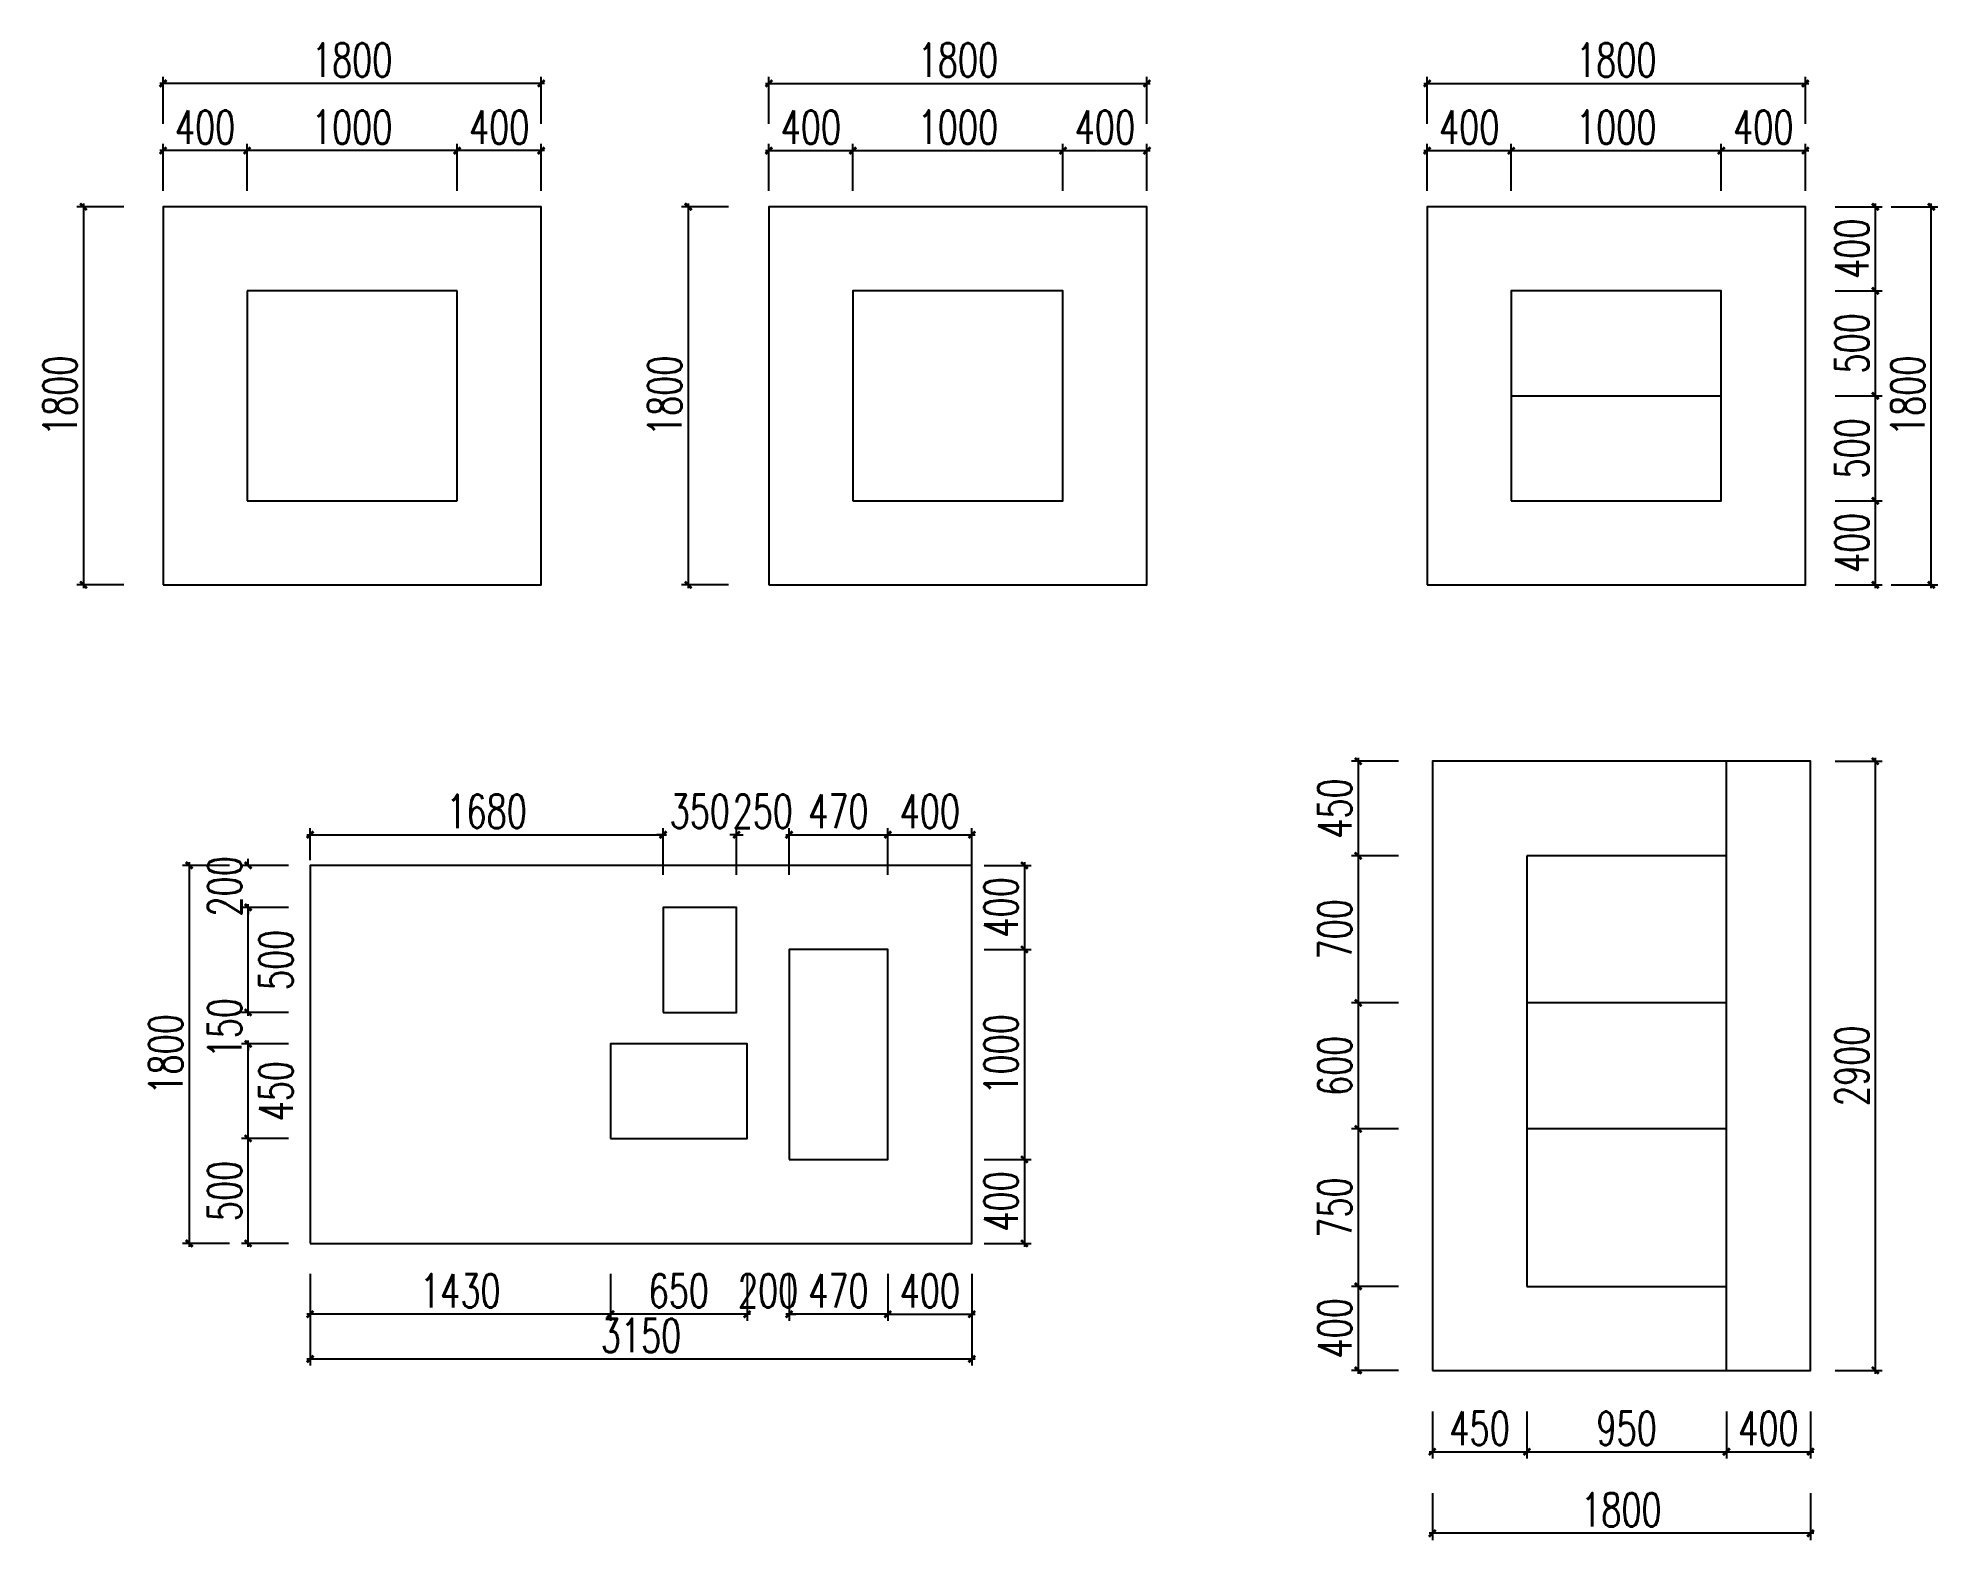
# Model space of a CAD drawing. Header units: millimetres. Extents: x 5625199 to 7433318, y -3316392 to -2552493.
# Drawn here: x 5910043 to 5919088, y -2700453 to -2693302 of the extents above; entities that cross this region are included whole.
import ezdxf

# ---------------------------------------------------------------- set-up
doc = ezdxf.new("R2010")
doc.units = ezdxf.units.MM
doc.header["$PDMODE"] = 35
doc.header["$PDSIZE"] = -10
doc.layers.add('155', color=155, linetype='Continuous')
doc.layers.add('PL-活动家具', color=15, linetype='Continuous')
doc.styles.add('标注-尺寸', font='simplex.shx', dxfattribs={"width": 0.7})
doc.dimstyles.new('MS55', dxfattribs={"dimscale": 0, "dimtxt": 5, "dimasz": 1, "dimexe": 1, "dimexo": 0.8, "dimgap": 1, "dimtad": 1, "dimdec": 0, "dimrnd": 5, "dimdsep": 46, "dimtxsty": '标注-尺寸', "dimblk": 'ARCHTICK', "dimcen": 0, "dimdle": 0.5, "dimclrd": 256, "dimclre": 256, "dimclrt": 50, "dimadec": 0, "dimazin": 0, "dimtfac": 1, "dimtdec": 0, "dimtix": 1, "dimtofl": 0, "dimtmove": 2, "dimatfit": 3, "dimldrblk": 'jt2', "dimfxl": 6, "dimfxlon": 1, "dimtvp": 1, "dimtolj": 1, "dimtzin": 0, "dimarcsym": 0})

msp = doc.modelspace()

# ---------------------------------------------------------------- blocks, each defined once
blk = doc.blocks.new('_ArchTick')
at = {"color": 0, "linetype": 'ByBlock', "const_width": 0.4}
blk.add_lwpolyline([(-0.5, -0.5), (0.5, 0.5)], dxfattribs=at)
blk = doc.blocks.new('*D878')
at = {"layer": '155', "lineweight": -2, "ltscale": 500, "transparency": 16777216}
for p, q in [((5911338.9, -2699399.9), (5911338.9, -2699623.3)), ((5914488.9, -2699399.9), (5914488.9, -2699623.3)), ((5911322.9, -2699591.4), (5914504.9, -2699591.4))]:
    blk.add_line(p, q, dxfattribs=at)
at = {"layer": 'Defpoints', "color": 0, "transparency": 16777216}
for p in [(5911338.9, -2699041.4), (5914488.9, -2699041.4), (5914488.9, -2699591.4)]:
    blk.add_point(p, dxfattribs=at)
at = {"layer": '155', "linetype": 'ByBlock', "lineweight": -2, "transparency": 16777216, "xscale": 31.92301062344491, "yscale": 31.92301062344491, "zscale": 31.92301062344491, "rotation": 180}
blk.add_blockref('_ArchTick', (5911338.9, -2699591.4), dxfattribs=at)
at = {"layer": '155', "linetype": 'ByBlock', "lineweight": -2, "transparency": 16777216, "xscale": 31.92301062344491, "yscale": 31.92301062344491, "zscale": 31.92301062344491}
blk.add_blockref('_ArchTick', (5914488.9, -2699591.4), dxfattribs=at)
at = {"layer": '155', "color": 50, "ltscale": 500, "transparency": 16777216, "insert": (5912913.9, -2699479.7), "char_height": 159.62, "attachment_point": 5, "style": '标注-尺寸'}
blk.add_mtext('\\A1;3150', dxfattribs=at)
blk = doc.blocks.new('jt2')
at = {"ltscale": 0.1}
blk.add_line((0, 0), (-1, 0), dxfattribs=at)
at = {"color": 6, "ltscale": 0.1}
blk.add_lwpolyline([(-1.22, 1.26), (-0.72, 1.5), (0.02, 0), (-0.72, -1.5), (-1.22, -1.26), (0, 0), (-1.22, 1.26)], dxfattribs=at)
blk = doc.blocks.new('*D879')
at = {"layer": '155', "lineweight": -2, "ltscale": 500, "transparency": 16777216}
for p, q in [((5914088.9, -2699186.8), (5914088.9, -2699410.3)), ((5914488.9, -2699186.8), (5914488.9, -2699410.3)), ((5914072.9, -2699378.4), (5914504.9, -2699378.4))]:
    blk.add_line(p, q, dxfattribs=at)
at = {"layer": 'Defpoints', "color": 0, "transparency": 16777216}
for p in [(5914088.9, -2698641.4), (5914488.9, -2698641.4), (5914488.9, -2699378.4)]:
    blk.add_point(p, dxfattribs=at)
at = {"layer": '155', "linetype": 'ByBlock', "lineweight": -2, "transparency": 16777216, "xscale": 31.92301062344491, "yscale": 31.92301062344491, "zscale": 31.92301062344491, "rotation": 180}
blk.add_blockref('_ArchTick', (5914088.9, -2699378.4), dxfattribs=at)
at = {"layer": '155', "linetype": 'ByBlock', "lineweight": -2, "transparency": 16777216, "xscale": 31.92301062344491, "yscale": 31.92301062344491, "zscale": 31.92301062344491}
blk.add_blockref('_ArchTick', (5914488.9, -2699378.4), dxfattribs=at)
at = {"layer": '155', "color": 50, "ltscale": 500, "transparency": 16777216, "insert": (5914288.9, -2699266.7), "char_height": 159.62, "attachment_point": 5, "style": '标注-尺寸'}
blk.add_mtext('\\A1;400', dxfattribs=at)
blk = doc.blocks.new('*D880')
at = {"layer": '155', "lineweight": -2, "ltscale": 500, "transparency": 16777216}
for p, q in [((5913618.9, -2699186.8), (5913618.9, -2699410.3)), ((5914088.9, -2699186.8), (5914088.9, -2699410.3)), ((5914104.9, -2699378.4), (5913602.9, -2699378.4))]:
    blk.add_line(p, q, dxfattribs=at)
at = {"layer": 'Defpoints', "color": 0, "transparency": 16777216}
for p in [(5913618.9, -2698641.4), (5914088.9, -2698641.4), (5913618.9, -2699378.4)]:
    blk.add_point(p, dxfattribs=at)
at = {"layer": '155', "linetype": 'ByBlock', "lineweight": -2, "transparency": 16777216, "xscale": 31.92301062344491, "yscale": 31.92301062344491, "zscale": 31.92301062344491, "rotation": 180}
blk.add_blockref('_ArchTick', (5913618.9, -2699378.4), dxfattribs=at)
at = {"layer": '155', "linetype": 'ByBlock', "lineweight": -2, "transparency": 16777216, "xscale": 31.92301062344491, "yscale": 31.92301062344491, "zscale": 31.92301062344491}
blk.add_blockref('_ArchTick', (5914088.9, -2699378.4), dxfattribs=at)
at = {"layer": '155', "color": 50, "ltscale": 500, "transparency": 16777216, "insert": (5913853.9, -2699266.7), "char_height": 159.62, "attachment_point": 5, "style": '标注-尺寸'}
blk.add_mtext('\\A1;470', dxfattribs=at)
blk = doc.blocks.new('*D881')
at = {"layer": '155', "lineweight": -2, "ltscale": 500, "transparency": 16777216}
for p, q in [((5913418.9, -2699186.8), (5913418.9, -2699410.3)), ((5913618.9, -2699186.8), (5913618.9, -2699410.3)), ((5913418.9, -2699378.4), (5913387, -2699378.4)), ((5913618.9, -2699378.4), (5913650.8, -2699378.4))]:
    blk.add_line(p, q, dxfattribs=at)
at = {"layer": 'Defpoints', "color": 0, "transparency": 16777216}
for p in [(5913418.9, -2698541.4), (5913618.9, -2698641.4), (5913418.9, -2699378.4)]:
    blk.add_point(p, dxfattribs=at)
at = {"layer": '155', "linetype": 'ByBlock', "lineweight": -2, "transparency": 16777216, "xscale": 31.92301062344491, "yscale": 31.92301062344491, "zscale": 31.92301062344491}
blk.add_blockref('_ArchTick', (5913418.9, -2699378.4), dxfattribs=at)
at = {"layer": '155', "linetype": 'ByBlock', "lineweight": -2, "transparency": 16777216, "xscale": 31.92301062344491, "yscale": 31.92301062344491, "zscale": 31.92301062344491, "rotation": 180}
blk.add_blockref('_ArchTick', (5913618.9, -2699378.4), dxfattribs=at)
at = {"layer": '155', "color": 50, "ltscale": 500, "transparency": 16777216, "insert": (5913518.9, -2699266.7), "char_height": 159.62, "attachment_point": 5, "style": '标注-尺寸'}
blk.add_mtext('\\A1;200', dxfattribs=at)
blk = doc.blocks.new('*D882')
at = {"layer": '155', "lineweight": -2, "ltscale": 500, "transparency": 16777216}
for p, q in [((5912768.9, -2699186.8), (5912768.9, -2699410.3)), ((5913418.9, -2699186.8), (5913418.9, -2699410.3)), ((5913434.9, -2699378.4), (5912752.9, -2699378.4))]:
    blk.add_line(p, q, dxfattribs=at)
at = {"layer": 'Defpoints', "color": 0, "transparency": 16777216}
for p in [(5912768.9, -2698541.4), (5913418.9, -2698541.4), (5912768.9, -2699378.4)]:
    blk.add_point(p, dxfattribs=at)
at = {"layer": '155', "linetype": 'ByBlock', "lineweight": -2, "transparency": 16777216, "xscale": 31.92301062344491, "yscale": 31.92301062344491, "zscale": 31.92301062344491, "rotation": 180}
blk.add_blockref('_ArchTick', (5912768.9, -2699378.4), dxfattribs=at)
at = {"layer": '155', "linetype": 'ByBlock', "lineweight": -2, "transparency": 16777216, "xscale": 31.92301062344491, "yscale": 31.92301062344491, "zscale": 31.92301062344491}
blk.add_blockref('_ArchTick', (5913418.9, -2699378.4), dxfattribs=at)
at = {"layer": '155', "color": 50, "ltscale": 500, "transparency": 16777216, "insert": (5913093.9, -2699266.7), "char_height": 159.62, "attachment_point": 5, "style": '标注-尺寸'}
blk.add_mtext('\\A1;650', dxfattribs=at)
blk = doc.blocks.new('*D883')
at = {"layer": '155', "lineweight": -2, "ltscale": 500, "transparency": 16777216}
for p, q in [((5911338.9, -2699186.8), (5911338.9, -2699410.3)), ((5912768.9, -2699186.8), (5912768.9, -2699410.3)), ((5912784.9, -2699378.4), (5911322.9, -2699378.4))]:
    blk.add_line(p, q, dxfattribs=at)
at = {"layer": 'Defpoints', "color": 0, "transparency": 16777216}
for p in [(5912768.9, -2698541.4), (5911338.9, -2698651.3), (5911338.9, -2699378.4)]:
    blk.add_point(p, dxfattribs=at)
at = {"layer": '155', "linetype": 'ByBlock', "lineweight": -2, "transparency": 16777216, "xscale": 31.92301062344491, "yscale": 31.92301062344491, "zscale": 31.92301062344491, "rotation": 180}
blk.add_blockref('_ArchTick', (5911338.9, -2699378.4), dxfattribs=at)
at = {"layer": '155', "linetype": 'ByBlock', "lineweight": -2, "transparency": 16777216, "xscale": 31.92301062344491, "yscale": 31.92301062344491, "zscale": 31.92301062344491}
blk.add_blockref('_ArchTick', (5912768.9, -2699378.4), dxfattribs=at)
at = {"layer": '155', "color": 50, "ltscale": 500, "transparency": 16777216, "insert": (5912053.9, -2699266.7), "char_height": 159.62, "attachment_point": 5, "style": '标注-尺寸'}
blk.add_mtext('\\A1;1430', dxfattribs=at)
blk = doc.blocks.new('*D884')
at = {"layer": '155', "lineweight": -2, "ltscale": 500, "transparency": 16777216}
for p, q in [((5911235.5, -2698541.4), (5911012, -2698541.4)), ((5911043.9, -2699057.4), (5911043.9, -2698525.4)), ((5911235.5, -2699041.4), (5911012, -2699041.4))]:
    blk.add_line(p, q, dxfattribs=at)
at = {"layer": 'Defpoints', "color": 0, "transparency": 16777216}
for p in [(5911043.9, -2698541.4), (5912838.4, -2698541.4), (5912838.4, -2699041.4)]:
    blk.add_point(p, dxfattribs=at)
at = {"layer": '155', "linetype": 'ByBlock', "lineweight": -2, "transparency": 16777216, "xscale": 31.92301062344491, "yscale": 31.92301062344491, "zscale": 31.92301062344491}
for p, rotation in [((5911043.9, -2698541.4), 90), ((5911043.9, -2699041.4), 270)]:
    blk.add_blockref('_ArchTick', p, dxfattribs=dict(at, rotation=rotation))
at = {"layer": '155', "color": 50, "ltscale": 500, "transparency": 16777216, "insert": (5910932.2, -2698791.4), "char_height": 159.62, "attachment_point": 5, "rotation": 90, "style": '标注-尺寸'}
blk.add_mtext('\\A1;500', dxfattribs=at)
blk = doc.blocks.new('*D885')
at = {"layer": '155', "lineweight": -2, "ltscale": 500, "transparency": 16777216}
for p, q in [((5911235.5, -2698091.4), (5911012, -2698091.4)), ((5911043.9, -2698557.4), (5911043.9, -2698075.4)), ((5911235.5, -2698541.4), (5911012, -2698541.4))]:
    blk.add_line(p, q, dxfattribs=at)
at = {"layer": 'Defpoints', "color": 0, "transparency": 16777216}
for p in [(5911043.9, -2698091.4), (5912768.9, -2698091.4), (5912838.4, -2698541.4)]:
    blk.add_point(p, dxfattribs=at)
at = {"layer": '155', "linetype": 'ByBlock', "lineweight": -2, "transparency": 16777216, "xscale": 31.92301062344491, "yscale": 31.92301062344491, "zscale": 31.92301062344491}
for p, rotation in [((5911043.9, -2698091.4), 90), ((5911043.9, -2698541.4), 270)]:
    blk.add_blockref('_ArchTick', p, dxfattribs=dict(at, rotation=rotation))
at = {"layer": '155', "color": 50, "ltscale": 500, "transparency": 16777216, "insert": (5911176.6, -2698316.4), "char_height": 159.62, "attachment_point": 5, "rotation": 90, "style": '标注-尺寸'}
blk.add_mtext('\\A1;450', dxfattribs=at)
blk = doc.blocks.new('*D886')
at = {"layer": '155', "lineweight": -2, "ltscale": 500, "transparency": 16777216}
for p, q in [((5911235.5, -2697941.4), (5911012, -2697941.4)), ((5911043.9, -2697941.4), (5911043.9, -2697909.5)), ((5911235.5, -2698091.4), (5911012, -2698091.4)), ((5911043.9, -2698091.4), (5911043.9, -2698123.3))]:
    blk.add_line(p, q, dxfattribs=at)
at = {"layer": 'Defpoints', "color": 0, "transparency": 16777216}
for p in [(5911043.9, -2697941.4), (5913018.9, -2697941.4), (5912768.9, -2698091.4)]:
    blk.add_point(p, dxfattribs=at)
at = {"layer": '155', "linetype": 'ByBlock', "lineweight": -2, "transparency": 16777216, "xscale": 31.92301062344491, "yscale": 31.92301062344491, "zscale": 31.92301062344491}
for p, rotation in [((5911043.9, -2697941.4), 270), ((5911043.9, -2698091.4), 90)]:
    blk.add_blockref('_ArchTick', p, dxfattribs=dict(at, rotation=rotation))
at = {"layer": '155', "color": 50, "ltscale": 500, "transparency": 16777216, "insert": (5910932.2, -2698016.4), "char_height": 159.62, "attachment_point": 5, "rotation": 90, "style": '标注-尺寸'}
blk.add_mtext('\\A1;150', dxfattribs=at)
blk = doc.blocks.new('*D887')
at = {"layer": '155', "lineweight": -2, "ltscale": 500, "transparency": 16777216}
for p, q in [((5911235.5, -2697441.4), (5911012, -2697441.4)), ((5911043.9, -2697957.4), (5911043.9, -2697425.4)), ((5911235.5, -2697941.4), (5911012, -2697941.4))]:
    blk.add_line(p, q, dxfattribs=at)
at = {"layer": 'Defpoints', "color": 0, "transparency": 16777216}
for p in [(5911043.9, -2697441.4), (5913018.9, -2697441.4), (5913018.9, -2697941.4)]:
    blk.add_point(p, dxfattribs=at)
at = {"layer": '155', "linetype": 'ByBlock', "lineweight": -2, "transparency": 16777216, "xscale": 31.92301062344491, "yscale": 31.92301062344491, "zscale": 31.92301062344491}
for p, rotation in [((5911043.9, -2697441.4), 90), ((5911043.9, -2697941.4), 270)]:
    blk.add_blockref('_ArchTick', p, dxfattribs=dict(at, rotation=rotation))
at = {"layer": '155', "color": 50, "ltscale": 500, "transparency": 16777216, "insert": (5911176.6, -2697691.4), "char_height": 159.62, "attachment_point": 5, "rotation": 90, "style": '标注-尺寸'}
blk.add_mtext('\\A1;500', dxfattribs=at)
blk = doc.blocks.new('*D888')
at = {"layer": '155', "lineweight": -2, "ltscale": 500, "transparency": 16777216}
for p, q in [((5911043.9, -2697241.4), (5911043.9, -2697209.5)), ((5911235.5, -2697241.4), (5911012, -2697241.4)), ((5911235.5, -2697441.4), (5911012, -2697441.4)), ((5911043.9, -2697441.4), (5911043.9, -2697473.3))]:
    blk.add_line(p, q, dxfattribs=at)
at = {"layer": 'Defpoints', "color": 0, "transparency": 16777216}
for p in [(5911043.9, -2697241.4), (5912795.6, -2697241.4), (5913018.9, -2697441.4)]:
    blk.add_point(p, dxfattribs=at)
at = {"layer": '155', "linetype": 'ByBlock', "lineweight": -2, "transparency": 16777216, "xscale": 31.92301062344491, "yscale": 31.92301062344491, "zscale": 31.92301062344491}
for p, rotation in [((5911043.9, -2697241.4), 270), ((5911043.9, -2697441.4), 90)]:
    blk.add_blockref('_ArchTick', p, dxfattribs=dict(at, rotation=rotation))
at = {"layer": '155', "color": 50, "ltscale": 500, "transparency": 16777216, "insert": (5910932.2, -2697341.4), "char_height": 159.62, "attachment_point": 5, "rotation": 90, "style": '标注-尺寸'}
blk.add_mtext('\\A1;200', dxfattribs=at)
blk = doc.blocks.new('*D889')
at = {"layer": '155', "lineweight": -2, "ltscale": 500, "transparency": 16777216}
for p, q in [((5910763.3, -2697225.4), (5910763.3, -2699057.4)), ((5910954.9, -2697241.4), (5910731.4, -2697241.4)), ((5910954.9, -2699041.4), (5910731.4, -2699041.4))]:
    blk.add_line(p, q, dxfattribs=at)
at = {"layer": 'Defpoints', "color": 0, "transparency": 16777216}
for p in [(5912795.6, -2697241.4), (5910763.3, -2699041.4), (5911438.9, -2699041.4)]:
    blk.add_point(p, dxfattribs=at)
at = {"layer": '155', "linetype": 'ByBlock', "lineweight": -2, "transparency": 16777216, "xscale": 31.92301062344491, "yscale": 31.92301062344491, "zscale": 31.92301062344491}
for p, rotation in [((5910763.3, -2697241.4), 90), ((5910763.3, -2699041.4), 270)]:
    blk.add_blockref('_ArchTick', p, dxfattribs=dict(at, rotation=rotation))
at = {"layer": '155', "color": 50, "ltscale": 500, "transparency": 16777216, "insert": (5910651.6, -2698141.4), "char_height": 159.62, "attachment_point": 5, "rotation": 90, "style": '标注-尺寸'}
blk.add_mtext('\\A1;1800', dxfattribs=at)
blk = doc.blocks.new('*D890')
at = {"layer": '155', "lineweight": -2, "ltscale": 500, "transparency": 16777216}
for p, q in [((5911322.9, -2697095.4), (5913034.9, -2697095.4)), ((5911338.9, -2697215.9), (5911338.9, -2697063.5)), ((5913018.9, -2697287), (5913018.9, -2697063.5))]:
    blk.add_line(p, q, dxfattribs=at)
at = {"layer": 'Defpoints', "color": 0, "transparency": 16777216}
for p in [(5913018.9, -2697095.4), (5911338.9, -2697241.4), (5913018.9, -2697441.4)]:
    blk.add_point(p, dxfattribs=at)
at = {"layer": '155', "linetype": 'ByBlock', "lineweight": -2, "transparency": 16777216, "xscale": 31.92301062344491, "yscale": 31.92301062344491, "zscale": 31.92301062344491, "rotation": 180}
blk.add_blockref('_ArchTick', (5911338.9, -2697095.4), dxfattribs=at)
at = {"layer": '155', "linetype": 'ByBlock', "lineweight": -2, "transparency": 16777216, "xscale": 31.92301062344491, "yscale": 31.92301062344491, "zscale": 31.92301062344491}
blk.add_blockref('_ArchTick', (5913018.9, -2697095.4), dxfattribs=at)
at = {"layer": '155', "color": 50, "ltscale": 500, "transparency": 16777216, "insert": (5912178.9, -2696983.7), "char_height": 159.62, "attachment_point": 5, "style": '标注-尺寸'}
blk.add_mtext('\\A1;1680', dxfattribs=at)
blk = doc.blocks.new('*D891')
at = {"layer": '155', "lineweight": -2, "ltscale": 500, "transparency": 16777216}
for p, q in [((5913018.9, -2697095.4), (5912987, -2697095.4)), ((5913018.9, -2697287), (5913018.9, -2697063.5)), ((5913368.9, -2697287), (5913368.9, -2697063.5)), ((5913368.9, -2697095.4), (5913400.8, -2697095.4))]:
    blk.add_line(p, q, dxfattribs=at)
at = {"layer": 'Defpoints', "color": 0, "transparency": 16777216}
for p in [(5913368.9, -2697095.4), (5913018.9, -2697441.4), (5913368.9, -2697441.4)]:
    blk.add_point(p, dxfattribs=at)
at = {"layer": '155', "linetype": 'ByBlock', "lineweight": -2, "transparency": 16777216, "xscale": 31.92301062344491, "yscale": 31.92301062344491, "zscale": 31.92301062344491}
blk.add_blockref('_ArchTick', (5913018.9, -2697095.4), dxfattribs=at)
at = {"layer": '155', "linetype": 'ByBlock', "lineweight": -2, "transparency": 16777216, "xscale": 31.92301062344491, "yscale": 31.92301062344491, "zscale": 31.92301062344491, "rotation": 180}
blk.add_blockref('_ArchTick', (5913368.9, -2697095.4), dxfattribs=at)
at = {"layer": '155', "color": 50, "ltscale": 500, "transparency": 16777216, "insert": (5913193.9, -2696983.7), "char_height": 159.62, "attachment_point": 5, "style": '标注-尺寸'}
blk.add_mtext('\\A1;350', dxfattribs=at)
blk = doc.blocks.new('*D892')
at = {"layer": '155', "lineweight": -2, "ltscale": 500, "transparency": 16777216}
for p, q in [((5913368.9, -2697095.4), (5913337, -2697095.4)), ((5913368.9, -2697287), (5913368.9, -2697063.5)), ((5913618.9, -2697287), (5913618.9, -2697063.5)), ((5913618.9, -2697095.4), (5913650.8, -2697095.4))]:
    blk.add_line(p, q, dxfattribs=at)
at = {"layer": 'Defpoints', "color": 0, "transparency": 16777216}
for p in [(5913618.9, -2697095.4), (5913368.9, -2697441.4), (5913618.9, -2697641.4)]:
    blk.add_point(p, dxfattribs=at)
at = {"layer": '155', "linetype": 'ByBlock', "lineweight": -2, "transparency": 16777216, "xscale": 31.92301062344491, "yscale": 31.92301062344491, "zscale": 31.92301062344491}
blk.add_blockref('_ArchTick', (5913368.9, -2697095.4), dxfattribs=at)
at = {"layer": '155', "linetype": 'ByBlock', "lineweight": -2, "transparency": 16777216, "xscale": 31.92301062344491, "yscale": 31.92301062344491, "zscale": 31.92301062344491, "rotation": 180}
blk.add_blockref('_ArchTick', (5913618.9, -2697095.4), dxfattribs=at)
at = {"layer": '155', "color": 50, "ltscale": 500, "transparency": 16777216, "insert": (5913493.9, -2696983.7), "char_height": 159.62, "attachment_point": 5, "style": '标注-尺寸'}
blk.add_mtext('\\A1;250', dxfattribs=at)
blk = doc.blocks.new('*D893')
at = {"layer": '155', "lineweight": -2, "ltscale": 500, "transparency": 16777216}
for p, q in [((5913602.9, -2697095.4), (5914104.9, -2697095.4)), ((5913618.9, -2697287), (5913618.9, -2697063.5)), ((5914088.9, -2697287), (5914088.9, -2697063.5))]:
    blk.add_line(p, q, dxfattribs=at)
at = {"layer": 'Defpoints', "color": 0, "transparency": 16777216}
for p in [(5914088.9, -2697095.4), (5913618.9, -2697641.4), (5914088.9, -2697641.4)]:
    blk.add_point(p, dxfattribs=at)
at = {"layer": '155', "linetype": 'ByBlock', "lineweight": -2, "transparency": 16777216, "xscale": 31.92301062344491, "yscale": 31.92301062344491, "zscale": 31.92301062344491, "rotation": 180}
blk.add_blockref('_ArchTick', (5913618.9, -2697095.4), dxfattribs=at)
at = {"layer": '155', "linetype": 'ByBlock', "lineweight": -2, "transparency": 16777216, "xscale": 31.92301062344491, "yscale": 31.92301062344491, "zscale": 31.92301062344491}
blk.add_blockref('_ArchTick', (5914088.9, -2697095.4), dxfattribs=at)
at = {"layer": '155', "color": 50, "ltscale": 500, "transparency": 16777216, "insert": (5913853.9, -2696983.7), "char_height": 159.62, "attachment_point": 5, "style": '标注-尺寸'}
blk.add_mtext('\\A1;470', dxfattribs=at)
blk = doc.blocks.new('*D894')
at = {"layer": '155', "lineweight": -2, "ltscale": 500, "transparency": 16777216}
for p, q in [((5914072.9, -2697095.4), (5914504.9, -2697095.4)), ((5914088.9, -2697287), (5914088.9, -2697063.5)), ((5914488.9, -2697287), (5914488.9, -2697063.5))]:
    blk.add_line(p, q, dxfattribs=at)
at = {"layer": 'Defpoints', "color": 0, "transparency": 16777216}
for p in [(5914488.9, -2697095.4), (5914088.9, -2697641.4), (5914488.9, -2697708.3)]:
    blk.add_point(p, dxfattribs=at)
at = {"layer": '155', "linetype": 'ByBlock', "lineweight": -2, "transparency": 16777216, "xscale": 31.92301062344491, "yscale": 31.92301062344491, "zscale": 31.92301062344491, "rotation": 180}
blk.add_blockref('_ArchTick', (5914088.9, -2697095.4), dxfattribs=at)
at = {"layer": '155', "linetype": 'ByBlock', "lineweight": -2, "transparency": 16777216, "xscale": 31.92301062344491, "yscale": 31.92301062344491, "zscale": 31.92301062344491}
blk.add_blockref('_ArchTick', (5914488.9, -2697095.4), dxfattribs=at)
at = {"layer": '155', "color": 50, "ltscale": 500, "transparency": 16777216, "insert": (5914288.9, -2696983.7), "char_height": 159.62, "attachment_point": 5, "style": '标注-尺寸'}
blk.add_mtext('\\A1;400', dxfattribs=at)
blk = doc.blocks.new('*D895')
at = {"layer": '155', "lineweight": -2, "ltscale": 500, "transparency": 16777216}
for p, q in [((5914739.1, -2697225.4), (5914739.1, -2697657.4)), ((5914547.6, -2697241.4), (5914771, -2697241.4)), ((5914547.6, -2697641.4), (5914771, -2697641.4))]:
    blk.add_line(p, q, dxfattribs=at)
at = {"layer": 'Defpoints', "color": 0, "transparency": 16777216}
for p in [(5913958.5, -2697241.4), (5913958.5, -2697641.4), (5914739.1, -2697641.4)]:
    blk.add_point(p, dxfattribs=at)
at = {"layer": '155', "linetype": 'ByBlock', "lineweight": -2, "transparency": 16777216, "xscale": 31.92301062344491, "yscale": 31.92301062344491, "zscale": 31.92301062344491}
for p, rotation in [((5914739.1, -2697241.4), 90), ((5914739.1, -2697641.4), 270)]:
    blk.add_blockref('_ArchTick', p, dxfattribs=dict(at, rotation=rotation))
at = {"layer": '155', "color": 50, "ltscale": 500, "transparency": 16777216, "insert": (5914627.4, -2697441.4), "char_height": 159.62, "attachment_point": 5, "rotation": 90, "style": '标注-尺寸'}
blk.add_mtext('\\A1;400', dxfattribs=at)
blk = doc.blocks.new('*D896')
at = {"layer": '155', "lineweight": -2, "ltscale": 500, "transparency": 16777216}
for p, q in [((5914547.6, -2697641.4), (5914771, -2697641.4)), ((5914739.1, -2697625.4), (5914739.1, -2698657.4)), ((5914547.6, -2698641.4), (5914771, -2698641.4))]:
    blk.add_line(p, q, dxfattribs=at)
at = {"layer": 'Defpoints', "color": 0, "transparency": 16777216}
for p in [(5913958.5, -2697641.4), (5914088.9, -2698641.4), (5914739.1, -2698641.4)]:
    blk.add_point(p, dxfattribs=at)
at = {"layer": '155', "linetype": 'ByBlock', "lineweight": -2, "transparency": 16777216, "xscale": 31.92301062344491, "yscale": 31.92301062344491, "zscale": 31.92301062344491}
for p, rotation in [((5914739.1, -2697641.4), 90), ((5914739.1, -2698641.4), 270)]:
    blk.add_blockref('_ArchTick', p, dxfattribs=dict(at, rotation=rotation))
at = {"layer": '155', "color": 50, "ltscale": 500, "transparency": 16777216, "insert": (5914627.4, -2698141.4), "char_height": 159.62, "attachment_point": 5, "rotation": 90, "style": '标注-尺寸'}
blk.add_mtext('\\A1;1000', dxfattribs=at)
blk = doc.blocks.new('*D897')
at = {"layer": '155', "lineweight": -2, "ltscale": 500, "transparency": 16777216}
for p, q in [((5914547.6, -2698641.4), (5914771, -2698641.4)), ((5914739.1, -2698625.4), (5914739.1, -2699057.4)), ((5914547.6, -2699041.4), (5914771, -2699041.4))]:
    blk.add_line(p, q, dxfattribs=at)
at = {"layer": 'Defpoints', "color": 0, "transparency": 16777216}
for p in [(5914088.9, -2698641.4), (5914010.8, -2699041.4), (5914739.1, -2699041.4)]:
    blk.add_point(p, dxfattribs=at)
at = {"layer": '155', "linetype": 'ByBlock', "lineweight": -2, "transparency": 16777216, "xscale": 31.92301062344491, "yscale": 31.92301062344491, "zscale": 31.92301062344491}
for p, rotation in [((5914739.1, -2698641.4), 90), ((5914739.1, -2699041.4), 270)]:
    blk.add_blockref('_ArchTick', p, dxfattribs=dict(at, rotation=rotation))
at = {"layer": '155', "color": 50, "ltscale": 500, "transparency": 16777216, "insert": (5914627.4, -2698841.4), "char_height": 159.62, "attachment_point": 5, "rotation": 90, "style": '标注-尺寸'}
blk.add_mtext('\\A1;400', dxfattribs=at)
blk = doc.blocks.new('*D898')
at = {"layer": '155', "lineweight": -2, "ltscale": 500, "transparency": 16777216}
for p, q in [((5912454.9, -2693518.4), (5910622.9, -2693518.4)), ((5910638.9, -2693710), (5910638.9, -2693486.5)), ((5912438.9, -2693710), (5912438.9, -2693486.5))]:
    blk.add_line(p, q, dxfattribs=at)
at = {"layer": 'Defpoints', "color": 0, "transparency": 16777216}
for p in [(5910638.9, -2693518.4), (5910638.9, -2694105.6), (5912438.9, -2694105.6)]:
    blk.add_point(p, dxfattribs=at)
at = {"layer": '155', "linetype": 'ByBlock', "lineweight": -2, "transparency": 16777216, "xscale": 31.92301062344491, "yscale": 31.92301062344491, "zscale": 31.92301062344491, "rotation": 180}
blk.add_blockref('_ArchTick', (5910638.9, -2693518.4), dxfattribs=at)
at = {"layer": '155', "linetype": 'ByBlock', "lineweight": -2, "transparency": 16777216, "xscale": 31.92301062344491, "yscale": 31.92301062344491, "zscale": 31.92301062344491}
blk.add_blockref('_ArchTick', (5912438.9, -2693518.4), dxfattribs=at)
at = {"layer": '155', "color": 50, "ltscale": 500, "transparency": 16777216, "insert": (5911538.9, -2693406.7), "char_height": 159.62, "attachment_point": 5, "style": '标注-尺寸'}
blk.add_mtext('\\A1;1800', dxfattribs=at)
blk = doc.blocks.new('*D899')
at = {"layer": '155', "lineweight": -2, "ltscale": 500, "transparency": 16777216}
for p, q in [((5913506.6, -2693838.3), (5913938.5, -2693838.3)), ((5913522.5, -2694029.8), (5913522.5, -2693806.4)), ((5913922.5, -2694029.8), (5913922.5, -2693806.4))]:
    blk.add_line(p, q, dxfattribs=at)
at = {"layer": 'Defpoints', "color": 0, "transparency": 16777216}
for p in [(5913922.5, -2693838.3), (5913522.5, -2694432.3), (5913922.5, -2694599.9)]:
    blk.add_point(p, dxfattribs=at)
at = {"layer": '155', "linetype": 'ByBlock', "lineweight": -2, "transparency": 16777216, "xscale": 31.92301062344491, "yscale": 31.92301062344491, "zscale": 31.92301062344491, "rotation": 180}
blk.add_blockref('_ArchTick', (5913522.5, -2693838.3), dxfattribs=at)
at = {"layer": '155', "linetype": 'ByBlock', "lineweight": -2, "transparency": 16777216, "xscale": 31.92301062344491, "yscale": 31.92301062344491, "zscale": 31.92301062344491}
blk.add_blockref('_ArchTick', (5913922.5, -2693838.3), dxfattribs=at)
at = {"layer": '155', "color": 50, "ltscale": 500, "transparency": 16777216, "insert": (5913722.5, -2693726.6), "char_height": 159.62, "attachment_point": 5, "style": '标注-尺寸'}
blk.add_mtext('\\A1;400', dxfattribs=at)
blk = doc.blocks.new('*D900')
at = {"layer": '155', "lineweight": -2, "ltscale": 500, "transparency": 16777216}
for p, q in [((5913906.6, -2693838.3), (5914938.5, -2693838.3)), ((5913922.5, -2694029.8), (5913922.5, -2693806.4)), ((5914922.5, -2694029.8), (5914922.5, -2693806.4))]:
    blk.add_line(p, q, dxfattribs=at)
at = {"layer": 'Defpoints', "color": 0, "transparency": 16777216}
for p in [(5914922.5, -2693838.3), (5914922.5, -2694505.6), (5913922.5, -2694599.9)]:
    blk.add_point(p, dxfattribs=at)
at = {"layer": '155', "linetype": 'ByBlock', "lineweight": -2, "transparency": 16777216, "xscale": 31.92301062344491, "yscale": 31.92301062344491, "zscale": 31.92301062344491, "rotation": 180}
blk.add_blockref('_ArchTick', (5913922.5, -2693838.3), dxfattribs=at)
at = {"layer": '155', "linetype": 'ByBlock', "lineweight": -2, "transparency": 16777216, "xscale": 31.92301062344491, "yscale": 31.92301062344491, "zscale": 31.92301062344491}
blk.add_blockref('_ArchTick', (5914922.5, -2693838.3), dxfattribs=at)
at = {"layer": '155', "color": 50, "ltscale": 500, "transparency": 16777216, "insert": (5914422.5, -2693726.6), "char_height": 159.62, "attachment_point": 5, "style": '标注-尺寸'}
blk.add_mtext('\\A1;1000', dxfattribs=at)
blk = doc.blocks.new('*D901')
at = {"layer": '155', "lineweight": -2, "ltscale": 500, "transparency": 16777216}
for p, q in [((5914906.6, -2693838.3), (5915338.5, -2693838.3)), ((5914922.5, -2694029.8), (5914922.5, -2693806.4)), ((5915322.5, -2694029.8), (5915322.5, -2693806.4))]:
    blk.add_line(p, q, dxfattribs=at)
at = {"layer": 'Defpoints', "color": 0, "transparency": 16777216}
for p in [(5915322.5, -2693838.3), (5914922.5, -2694505.6), (5915322.5, -2694505.6)]:
    blk.add_point(p, dxfattribs=at)
at = {"layer": '155', "linetype": 'ByBlock', "lineweight": -2, "transparency": 16777216, "xscale": 31.92301062344491, "yscale": 31.92301062344491, "zscale": 31.92301062344491, "rotation": 180}
blk.add_blockref('_ArchTick', (5914922.5, -2693838.3), dxfattribs=at)
at = {"layer": '155', "linetype": 'ByBlock', "lineweight": -2, "transparency": 16777216, "xscale": 31.92301062344491, "yscale": 31.92301062344491, "zscale": 31.92301062344491}
blk.add_blockref('_ArchTick', (5915322.5, -2693838.3), dxfattribs=at)
at = {"layer": '155', "color": 50, "ltscale": 500, "transparency": 16777216, "insert": (5915122.5, -2693726.6), "char_height": 159.62, "attachment_point": 5, "style": '标注-尺寸'}
blk.add_mtext('\\A1;400', dxfattribs=at)
blk = doc.blocks.new('*D902')
at = {"layer": '155', "lineweight": -2, "ltscale": 500, "transparency": 16777216}
for p, q in [((5916640.7, -2693838.3), (5917072.6, -2693838.3)), ((5916656.7, -2694029.8), (5916656.7, -2693806.4)), ((5917056.7, -2694029.8), (5917056.7, -2693806.4))]:
    blk.add_line(p, q, dxfattribs=at)
at = {"layer": 'Defpoints', "color": 0, "transparency": 16777216}
for p in [(5917056.7, -2693838.3), (5916656.7, -2694401.9), (5917056.7, -2694505.6)]:
    blk.add_point(p, dxfattribs=at)
at = {"layer": '155', "linetype": 'ByBlock', "lineweight": -2, "transparency": 16777216, "xscale": 31.92301062344491, "yscale": 31.92301062344491, "zscale": 31.92301062344491, "rotation": 180}
blk.add_blockref('_ArchTick', (5916656.7, -2693838.3), dxfattribs=at)
at = {"layer": '155', "linetype": 'ByBlock', "lineweight": -2, "transparency": 16777216, "xscale": 31.92301062344491, "yscale": 31.92301062344491, "zscale": 31.92301062344491}
blk.add_blockref('_ArchTick', (5917056.7, -2693838.3), dxfattribs=at)
at = {"layer": '155', "color": 50, "ltscale": 500, "transparency": 16777216, "insert": (5916856.7, -2693726.6), "char_height": 159.62, "attachment_point": 5, "style": '标注-尺寸'}
blk.add_mtext('\\A1;400', dxfattribs=at)
blk = doc.blocks.new('*D903')
at = {"layer": '155', "lineweight": -2, "ltscale": 500, "transparency": 16777216}
for p, q in [((5917040.7, -2693838.3), (5918072.6, -2693838.3)), ((5917056.7, -2694029.8), (5917056.7, -2693806.4)), ((5918056.7, -2694029.8), (5918056.7, -2693806.4))]:
    blk.add_line(p, q, dxfattribs=at)
at = {"layer": 'Defpoints', "color": 0, "transparency": 16777216}
for p in [(5918056.7, -2693838.3), (5917056.7, -2694505.6), (5918056.7, -2694505.6)]:
    blk.add_point(p, dxfattribs=at)
at = {"layer": '155', "linetype": 'ByBlock', "lineweight": -2, "transparency": 16777216, "xscale": 31.92301062344491, "yscale": 31.92301062344491, "zscale": 31.92301062344491, "rotation": 180}
blk.add_blockref('_ArchTick', (5917056.7, -2693838.3), dxfattribs=at)
at = {"layer": '155', "linetype": 'ByBlock', "lineweight": -2, "transparency": 16777216, "xscale": 31.92301062344491, "yscale": 31.92301062344491, "zscale": 31.92301062344491}
blk.add_blockref('_ArchTick', (5918056.7, -2693838.3), dxfattribs=at)
at = {"layer": '155', "color": 50, "ltscale": 500, "transparency": 16777216, "insert": (5917556.7, -2693726.6), "char_height": 159.62, "attachment_point": 5, "style": '标注-尺寸'}
blk.add_mtext('\\A1;1000', dxfattribs=at)
blk = doc.blocks.new('*D904')
at = {"layer": '155', "lineweight": -2, "ltscale": 500, "transparency": 16777216}
for p, q in [((5918040.7, -2693838.3), (5918472.6, -2693838.3)), ((5918056.7, -2694029.8), (5918056.7, -2693806.4)), ((5918456.7, -2694029.8), (5918456.7, -2693806.4))]:
    blk.add_line(p, q, dxfattribs=at)
at = {"layer": 'Defpoints', "color": 0, "transparency": 16777216}
for p in [(5918456.7, -2693838.3), (5918056.7, -2694505.6), (5918456.7, -2694505.6)]:
    blk.add_point(p, dxfattribs=at)
at = {"layer": '155', "linetype": 'ByBlock', "lineweight": -2, "transparency": 16777216, "xscale": 31.92301062344491, "yscale": 31.92301062344491, "zscale": 31.92301062344491, "rotation": 180}
blk.add_blockref('_ArchTick', (5918056.7, -2693838.3), dxfattribs=at)
at = {"layer": '155', "linetype": 'ByBlock', "lineweight": -2, "transparency": 16777216, "xscale": 31.92301062344491, "yscale": 31.92301062344491, "zscale": 31.92301062344491}
blk.add_blockref('_ArchTick', (5918456.7, -2693838.3), dxfattribs=at)
at = {"layer": '155', "color": 50, "ltscale": 500, "transparency": 16777216, "insert": (5918256.7, -2693726.6), "char_height": 159.62, "attachment_point": 5, "style": '标注-尺寸'}
blk.add_mtext('\\A1;400', dxfattribs=at)
blk = doc.blocks.new('*D905')
at = {"layer": '155', "lineweight": -2, "ltscale": 500, "transparency": 16777216}
for p, q in [((5912454.9, -2693838.3), (5912022.9, -2693838.3)), ((5912038.9, -2694029.8), (5912038.9, -2693806.4)), ((5912438.9, -2694029.8), (5912438.9, -2693806.4))]:
    blk.add_line(p, q, dxfattribs=at)
at = {"layer": 'Defpoints', "color": 0, "transparency": 16777216}
for p in [(5912038.9, -2693838.3), (5912438.9, -2694424.7), (5912038.9, -2694505.6)]:
    blk.add_point(p, dxfattribs=at)
at = {"layer": '155', "linetype": 'ByBlock', "lineweight": -2, "transparency": 16777216, "xscale": 31.92301062344491, "yscale": 31.92301062344491, "zscale": 31.92301062344491, "rotation": 180}
blk.add_blockref('_ArchTick', (5912038.9, -2693838.3), dxfattribs=at)
at = {"layer": '155', "linetype": 'ByBlock', "lineweight": -2, "transparency": 16777216, "xscale": 31.92301062344491, "yscale": 31.92301062344491, "zscale": 31.92301062344491}
blk.add_blockref('_ArchTick', (5912438.9, -2693838.3), dxfattribs=at)
at = {"layer": '155', "color": 50, "ltscale": 500, "transparency": 16777216, "insert": (5912238.9, -2693726.6), "char_height": 159.62, "attachment_point": 5, "style": '标注-尺寸'}
blk.add_mtext('\\A1;400', dxfattribs=at)
blk = doc.blocks.new('*D906')
at = {"layer": '155', "lineweight": -2, "ltscale": 500, "transparency": 16777216}
for p, q in [((5912054.9, -2693838.3), (5911022.9, -2693838.3)), ((5911038.9, -2694029.8), (5911038.9, -2693806.4)), ((5912038.9, -2694029.8), (5912038.9, -2693806.4))]:
    blk.add_line(p, q, dxfattribs=at)
at = {"layer": 'Defpoints', "color": 0, "transparency": 16777216}
for p in [(5911038.9, -2693838.3), (5911038.9, -2694505.6), (5912038.9, -2694505.6)]:
    blk.add_point(p, dxfattribs=at)
at = {"layer": '155', "linetype": 'ByBlock', "lineweight": -2, "transparency": 16777216, "xscale": 31.92301062344491, "yscale": 31.92301062344491, "zscale": 31.92301062344491, "rotation": 180}
blk.add_blockref('_ArchTick', (5911038.9, -2693838.3), dxfattribs=at)
at = {"layer": '155', "linetype": 'ByBlock', "lineweight": -2, "transparency": 16777216, "xscale": 31.92301062344491, "yscale": 31.92301062344491, "zscale": 31.92301062344491}
blk.add_blockref('_ArchTick', (5912038.9, -2693838.3), dxfattribs=at)
at = {"layer": '155', "color": 50, "ltscale": 500, "transparency": 16777216, "insert": (5911538.9, -2693726.6), "char_height": 159.62, "attachment_point": 5, "style": '标注-尺寸'}
blk.add_mtext('\\A1;1000', dxfattribs=at)
blk = doc.blocks.new('*D907')
at = {"layer": '155', "lineweight": -2, "ltscale": 500, "transparency": 16777216}
for p, q in [((5911054.9, -2693838.3), (5910622.9, -2693838.3)), ((5910638.9, -2694029.8), (5910638.9, -2693806.4)), ((5911038.9, -2694029.8), (5911038.9, -2693806.4))]:
    blk.add_line(p, q, dxfattribs=at)
at = {"layer": 'Defpoints', "color": 0, "transparency": 16777216}
for p in [(5910638.9, -2693838.3), (5910638.9, -2694505.6), (5911038.9, -2694505.6)]:
    blk.add_point(p, dxfattribs=at)
at = {"layer": '155', "linetype": 'ByBlock', "lineweight": -2, "transparency": 16777216, "xscale": 31.92301062344491, "yscale": 31.92301062344491, "zscale": 31.92301062344491, "rotation": 180}
blk.add_blockref('_ArchTick', (5910638.9, -2693838.3), dxfattribs=at)
at = {"layer": '155', "linetype": 'ByBlock', "lineweight": -2, "transparency": 16777216, "xscale": 31.92301062344491, "yscale": 31.92301062344491, "zscale": 31.92301062344491}
blk.add_blockref('_ArchTick', (5911038.9, -2693838.3), dxfattribs=at)
at = {"layer": '155', "color": 50, "ltscale": 500, "transparency": 16777216, "insert": (5910838.9, -2693726.6), "char_height": 159.62, "attachment_point": 5, "style": '标注-尺寸'}
blk.add_mtext('\\A1;400', dxfattribs=at)
blk = doc.blocks.new('*D908')
at = {"layer": '155', "lineweight": -2, "ltscale": 500, "transparency": 16777216}
for p, q in [((5913506.6, -2693518.4), (5915338.5, -2693518.4)), ((5913522.5, -2693710), (5913522.5, -2693486.5)), ((5915322.5, -2693710), (5915322.5, -2693486.5))]:
    blk.add_line(p, q, dxfattribs=at)
at = {"layer": 'Defpoints', "color": 0, "transparency": 16777216}
for p in [(5915322.5, -2693518.4), (5913522.5, -2694105.6), (5915322.5, -2694105.6)]:
    blk.add_point(p, dxfattribs=at)
at = {"layer": '155', "linetype": 'ByBlock', "lineweight": -2, "transparency": 16777216, "xscale": 31.92301062344491, "yscale": 31.92301062344491, "zscale": 31.92301062344491, "rotation": 180}
blk.add_blockref('_ArchTick', (5913522.5, -2693518.4), dxfattribs=at)
at = {"layer": '155', "linetype": 'ByBlock', "lineweight": -2, "transparency": 16777216, "xscale": 31.92301062344491, "yscale": 31.92301062344491, "zscale": 31.92301062344491}
blk.add_blockref('_ArchTick', (5915322.5, -2693518.4), dxfattribs=at)
at = {"layer": '155', "color": 50, "ltscale": 500, "transparency": 16777216, "insert": (5914422.5, -2693406.7), "char_height": 159.62, "attachment_point": 5, "style": '标注-尺寸'}
blk.add_mtext('\\A1;1800', dxfattribs=at)
blk = doc.blocks.new('*D909')
at = {"layer": '155', "lineweight": -2, "ltscale": 500, "transparency": 16777216}
for p, q in [((5916640.7, -2693518.4), (5918472.6, -2693518.4)), ((5916656.7, -2693710), (5916656.7, -2693486.5)), ((5918456.7, -2693710), (5918456.7, -2693486.5))]:
    blk.add_line(p, q, dxfattribs=at)
at = {"layer": 'Defpoints', "color": 0, "transparency": 16777216}
for p in [(5918456.7, -2693518.4), (5916656.7, -2694105.6), (5918456.7, -2694105.6)]:
    blk.add_point(p, dxfattribs=at)
at = {"layer": '155', "linetype": 'ByBlock', "lineweight": -2, "transparency": 16777216, "xscale": 31.92301062344491, "yscale": 31.92301062344491, "zscale": 31.92301062344491, "rotation": 180}
blk.add_blockref('_ArchTick', (5916656.7, -2693518.4), dxfattribs=at)
at = {"layer": '155', "linetype": 'ByBlock', "lineweight": -2, "transparency": 16777216, "xscale": 31.92301062344491, "yscale": 31.92301062344491, "zscale": 31.92301062344491}
blk.add_blockref('_ArchTick', (5918456.7, -2693518.4), dxfattribs=at)
at = {"layer": '155', "color": 50, "ltscale": 500, "transparency": 16777216, "insert": (5917556.7, -2693406.7), "char_height": 159.62, "attachment_point": 5, "style": '标注-尺寸'}
blk.add_mtext('\\A1;1800', dxfattribs=at)
blk = doc.blocks.new('*D910')
at = {"layer": '155', "lineweight": -2, "ltscale": 500, "transparency": 16777216}
for p, q in [((5910451.4, -2694105.6), (5910227.9, -2694105.6)), ((5910259.9, -2694089.7), (5910259.9, -2695921.6)), ((5910451.4, -2695905.6), (5910227.9, -2695905.6))]:
    blk.add_line(p, q, dxfattribs=at)
at = {"layer": 'Defpoints', "color": 0, "transparency": 16777216}
for p in [(5910638.9, -2694105.6), (5910259.9, -2695905.6), (5910638.9, -2695905.6)]:
    blk.add_point(p, dxfattribs=at)
at = {"layer": '155', "linetype": 'ByBlock', "lineweight": -2, "transparency": 16777216, "xscale": 31.92301062344491, "yscale": 31.92301062344491, "zscale": 31.92301062344491}
for p, rotation in [((5910259.9, -2694105.6), 90), ((5910259.9, -2695905.6), 270)]:
    blk.add_blockref('_ArchTick', p, dxfattribs=dict(at, rotation=rotation))
at = {"layer": '155', "color": 50, "ltscale": 500, "transparency": 16777216, "insert": (5910148.1, -2695005.6), "char_height": 159.62, "attachment_point": 5, "rotation": 90, "style": '标注-尺寸'}
blk.add_mtext('\\A1;1800', dxfattribs=at)
blk = doc.blocks.new('*D911')
at = {"layer": '155', "lineweight": -2, "ltscale": 500, "transparency": 16777216}
for p, q in [((5913330.2, -2694105.6), (5913106.7, -2694105.6)), ((5913138.7, -2694089.7), (5913138.7, -2695921.6)), ((5913330.2, -2695905.6), (5913106.7, -2695905.6))]:
    blk.add_line(p, q, dxfattribs=at)
at = {"layer": 'Defpoints', "color": 0, "transparency": 16777216}
for p in [(5913522.5, -2694105.6), (5913138.7, -2695905.6), (5913522.5, -2695905.6)]:
    blk.add_point(p, dxfattribs=at)
at = {"layer": '155', "linetype": 'ByBlock', "lineweight": -2, "transparency": 16777216, "xscale": 31.92301062344491, "yscale": 31.92301062344491, "zscale": 31.92301062344491}
for p, rotation in [((5913138.7, -2694105.6), 90), ((5913138.7, -2695905.6), 270)]:
    blk.add_blockref('_ArchTick', p, dxfattribs=dict(at, rotation=rotation))
at = {"layer": '155', "color": 50, "ltscale": 500, "transparency": 16777216, "insert": (5913026.9, -2695005.6), "char_height": 159.62, "attachment_point": 5, "rotation": 90, "style": '标注-尺寸'}
blk.add_mtext('\\A1;1800', dxfattribs=at)
blk = doc.blocks.new('*D912')
at = {"layer": '155', "lineweight": -2, "ltscale": 500, "transparency": 16777216}
for p, q in [((5918598.2, -2694105.6), (5918821.6, -2694105.6)), ((5918789.7, -2694089.7), (5918789.7, -2694521.6)), ((5918598.2, -2694505.6), (5918821.6, -2694505.6))]:
    blk.add_line(p, q, dxfattribs=at)
at = {"layer": 'Defpoints', "color": 0, "transparency": 16777216}
for p in [(5918104.2, -2694105.6), (5918056.7, -2694505.6), (5918789.7, -2694505.6)]:
    blk.add_point(p, dxfattribs=at)
at = {"layer": '155', "linetype": 'ByBlock', "lineweight": -2, "transparency": 16777216, "xscale": 31.92301062344491, "yscale": 31.92301062344491, "zscale": 31.92301062344491}
for p, rotation in [((5918789.7, -2694105.6), 90), ((5918789.7, -2694505.6), 270)]:
    blk.add_blockref('_ArchTick', p, dxfattribs=dict(at, rotation=rotation))
at = {"layer": '155', "color": 50, "ltscale": 500, "transparency": 16777216, "insert": (5918678, -2694305.6), "char_height": 159.62, "attachment_point": 5, "rotation": 90, "style": '标注-尺寸'}
blk.add_mtext('\\A1;400', dxfattribs=at)
blk = doc.blocks.new('*D913')
at = {"layer": '155', "lineweight": -2, "ltscale": 500, "transparency": 16777216}
for p, q in [((5918598.2, -2694505.6), (5918821.6, -2694505.6)), ((5918789.7, -2694489.7), (5918789.7, -2695021.6)), ((5918598.2, -2695005.6), (5918821.6, -2695005.6))]:
    blk.add_line(p, q, dxfattribs=at)
at = {"layer": 'Defpoints', "color": 0, "transparency": 16777216}
for p in [(5918056.7, -2694505.6), (5917723.3, -2695005.6), (5918789.7, -2695005.6)]:
    blk.add_point(p, dxfattribs=at)
at = {"layer": '155', "linetype": 'ByBlock', "lineweight": -2, "transparency": 16777216, "xscale": 31.92301062344491, "yscale": 31.92301062344491, "zscale": 31.92301062344491}
for p, rotation in [((5918789.7, -2694505.6), 90), ((5918789.7, -2695005.6), 270)]:
    blk.add_blockref('_ArchTick', p, dxfattribs=dict(at, rotation=rotation))
at = {"layer": '155', "color": 50, "ltscale": 500, "transparency": 16777216, "insert": (5918678, -2694755.6), "char_height": 159.62, "attachment_point": 5, "rotation": 90, "style": '标注-尺寸'}
blk.add_mtext('\\A1;500', dxfattribs=at)
blk = doc.blocks.new('*D914')
at = {"layer": '155', "lineweight": -2, "ltscale": 500, "transparency": 16777216}
for p, q in [((5918598.2, -2695005.6), (5918821.6, -2695005.6)), ((5918789.7, -2694989.7), (5918789.7, -2695521.6)), ((5918598.2, -2695505.6), (5918821.6, -2695505.6))]:
    blk.add_line(p, q, dxfattribs=at)
at = {"layer": 'Defpoints', "color": 0, "transparency": 16777216}
for p in [(5917723.3, -2695005.6), (5917822.4, -2695505.6), (5918789.7, -2695505.6)]:
    blk.add_point(p, dxfattribs=at)
at = {"layer": '155', "linetype": 'ByBlock', "lineweight": -2, "transparency": 16777216, "xscale": 31.92301062344491, "yscale": 31.92301062344491, "zscale": 31.92301062344491}
for p, rotation in [((5918789.7, -2695005.6), 90), ((5918789.7, -2695505.6), 270)]:
    blk.add_blockref('_ArchTick', p, dxfattribs=dict(at, rotation=rotation))
at = {"layer": '155', "color": 50, "ltscale": 500, "transparency": 16777216, "insert": (5918678, -2695255.6), "char_height": 159.62, "attachment_point": 5, "rotation": 90, "style": '标注-尺寸'}
blk.add_mtext('\\A1;500', dxfattribs=at)
blk = doc.blocks.new('*D915')
at = {"layer": '155', "lineweight": -2, "ltscale": 500, "transparency": 16777216}
for p, q in [((5918598.2, -2695505.6), (5918821.6, -2695505.6)), ((5918789.7, -2695489.7), (5918789.7, -2695921.6)), ((5918598.2, -2695905.6), (5918821.6, -2695905.6))]:
    blk.add_line(p, q, dxfattribs=at)
at = {"layer": 'Defpoints', "color": 0, "transparency": 16777216}
for p in [(5917822.4, -2695505.6), (5917822.4, -2695905.6), (5918789.7, -2695905.6)]:
    blk.add_point(p, dxfattribs=at)
at = {"layer": '155', "linetype": 'ByBlock', "lineweight": -2, "transparency": 16777216, "xscale": 31.92301062344491, "yscale": 31.92301062344491, "zscale": 31.92301062344491}
for p, rotation in [((5918789.7, -2695505.6), 90), ((5918789.7, -2695905.6), 270)]:
    blk.add_blockref('_ArchTick', p, dxfattribs=dict(at, rotation=rotation))
at = {"layer": '155', "color": 50, "ltscale": 500, "transparency": 16777216, "insert": (5918678, -2695705.6), "char_height": 159.62, "attachment_point": 5, "rotation": 90, "style": '标注-尺寸'}
blk.add_mtext('\\A1;400', dxfattribs=at)
blk = doc.blocks.new('*D916')
at = {"layer": '155', "lineweight": -2, "ltscale": 500, "transparency": 16777216}
for p, q in [((5918598.2, -2696745.7), (5918821.6, -2696745.7)), ((5918789.7, -2696729.7), (5918789.7, -2699661.7)), ((5918598.2, -2699645.7), (5918821.6, -2699645.7))]:
    blk.add_line(p, q, dxfattribs=at)
at = {"layer": 'Defpoints', "color": 0, "transparency": 16777216}
for p in [(5918195.6, -2696745.7), (5918195.6, -2699645.7), (5918789.7, -2699645.7)]:
    blk.add_point(p, dxfattribs=at)
at = {"layer": '155', "linetype": 'ByBlock', "lineweight": -2, "transparency": 16777216, "xscale": 31.92301062344491, "yscale": 31.92301062344491, "zscale": 31.92301062344491}
for p, rotation in [((5918789.7, -2696745.7), 90), ((5918789.7, -2699645.7), 270)]:
    blk.add_blockref('_ArchTick', p, dxfattribs=dict(at, rotation=rotation))
at = {"layer": '155', "color": 50, "ltscale": 500, "transparency": 16777216, "insert": (5918678, -2698195.7), "char_height": 159.62, "attachment_point": 5, "rotation": 90, "style": '标注-尺寸'}
blk.add_mtext('\\A1;2900', dxfattribs=at)
blk = doc.blocks.new('*D917')
at = {"layer": '155', "lineweight": -2, "ltscale": 500, "transparency": 16777216}
for p, q in [((5916519.7, -2696745.7), (5916296.3, -2696745.7)), ((5916328.2, -2696729.7), (5916328.2, -2697211.7)), ((5916519.7, -2697195.7), (5916296.3, -2697195.7))]:
    blk.add_line(p, q, dxfattribs=at)
at = {"layer": 'Defpoints', "color": 0, "transparency": 16777216}
for p in [(5917281, -2696745.7), (5916328.2, -2697195.7), (5917281, -2697195.7)]:
    blk.add_point(p, dxfattribs=at)
at = {"layer": '155', "linetype": 'ByBlock', "lineweight": -2, "transparency": 16777216, "xscale": 31.92301062344491, "yscale": 31.92301062344491, "zscale": 31.92301062344491}
for p, rotation in [((5916328.2, -2696745.7), 90), ((5916328.2, -2697195.7), 270)]:
    blk.add_blockref('_ArchTick', p, dxfattribs=dict(at, rotation=rotation))
at = {"layer": '155', "color": 50, "ltscale": 500, "transparency": 16777216, "insert": (5916216.5, -2696970.7), "char_height": 159.62, "attachment_point": 5, "rotation": 90, "style": '标注-尺寸'}
blk.add_mtext('\\A1;450', dxfattribs=at)
blk = doc.blocks.new('*D918')
at = {"layer": '155', "lineweight": -2, "ltscale": 500, "transparency": 16777216}
for p, q in [((5916519.7, -2697195.7), (5916296.3, -2697195.7)), ((5916328.2, -2697179.7), (5916328.2, -2697911.7)), ((5916519.7, -2697895.7), (5916296.3, -2697895.7))]:
    blk.add_line(p, q, dxfattribs=at)
at = {"layer": 'Defpoints', "color": 0, "transparency": 16777216}
for p in [(5917281, -2697195.7), (5916328.2, -2697895.7), (5917131, -2697895.7)]:
    blk.add_point(p, dxfattribs=at)
at = {"layer": '155', "linetype": 'ByBlock', "lineweight": -2, "transparency": 16777216, "xscale": 31.92301062344491, "yscale": 31.92301062344491, "zscale": 31.92301062344491}
for p, rotation in [((5916328.2, -2697195.7), 90), ((5916328.2, -2697895.7), 270)]:
    blk.add_blockref('_ArchTick', p, dxfattribs=dict(at, rotation=rotation))
at = {"layer": '155', "color": 50, "ltscale": 500, "transparency": 16777216, "insert": (5916216.5, -2697545.7), "char_height": 159.62, "attachment_point": 5, "rotation": 90, "style": '标注-尺寸'}
blk.add_mtext('\\A1;700', dxfattribs=at)
blk = doc.blocks.new('*D919')
at = {"layer": '155', "lineweight": -2, "ltscale": 500, "transparency": 16777216}
for p, q in [((5916519.7, -2697895.7), (5916296.3, -2697895.7)), ((5916328.2, -2697879.7), (5916328.2, -2698511.7)), ((5916519.7, -2698495.7), (5916296.3, -2698495.7))]:
    blk.add_line(p, q, dxfattribs=at)
at = {"layer": 'Defpoints', "color": 0, "transparency": 16777216}
for p in [(5917131, -2697895.7), (5916328.2, -2698495.7), (5917131, -2698495.7)]:
    blk.add_point(p, dxfattribs=at)
at = {"layer": '155', "linetype": 'ByBlock', "lineweight": -2, "transparency": 16777216, "xscale": 31.92301062344491, "yscale": 31.92301062344491, "zscale": 31.92301062344491}
for p, rotation in [((5916328.2, -2697895.7), 90), ((5916328.2, -2698495.7), 270)]:
    blk.add_blockref('_ArchTick', p, dxfattribs=dict(at, rotation=rotation))
at = {"layer": '155', "color": 50, "ltscale": 500, "transparency": 16777216, "insert": (5916216.5, -2698195.7), "char_height": 159.62, "attachment_point": 5, "rotation": 90, "style": '标注-尺寸'}
blk.add_mtext('\\A1;600', dxfattribs=at)
blk = doc.blocks.new('*D920')
at = {"layer": '155', "lineweight": -2, "ltscale": 500, "transparency": 16777216}
for p, q in [((5916328.2, -2698479.7), (5916328.2, -2699261.7)), ((5916519.7, -2698495.7), (5916296.3, -2698495.7)), ((5916519.7, -2699245.7), (5916296.3, -2699245.7))]:
    blk.add_line(p, q, dxfattribs=at)
at = {"layer": 'Defpoints', "color": 0, "transparency": 16777216}
for p in [(5917131, -2698495.7), (5916328.2, -2699245.7), (5917131, -2699245.7)]:
    blk.add_point(p, dxfattribs=at)
at = {"layer": '155', "linetype": 'ByBlock', "lineweight": -2, "transparency": 16777216, "xscale": 31.92301062344491, "yscale": 31.92301062344491, "zscale": 31.92301062344491}
for p, rotation in [((5916328.2, -2698495.7), 90), ((5916328.2, -2699245.7), 270)]:
    blk.add_blockref('_ArchTick', p, dxfattribs=dict(at, rotation=rotation))
at = {"layer": '155', "color": 50, "ltscale": 500, "transparency": 16777216, "insert": (5916216.5, -2698870.7), "char_height": 159.62, "attachment_point": 5, "rotation": 90, "style": '标注-尺寸'}
blk.add_mtext('\\A1;750', dxfattribs=at)
blk = doc.blocks.new('*D921')
at = {"layer": '155', "lineweight": -2, "ltscale": 500, "transparency": 16777216}
for p, q in [((5916519.7, -2699245.7), (5916296.3, -2699245.7)), ((5916328.2, -2699229.7), (5916328.2, -2699661.7)), ((5916519.7, -2699645.7), (5916296.3, -2699645.7))]:
    blk.add_line(p, q, dxfattribs=at)
at = {"layer": 'Defpoints', "color": 0, "transparency": 16777216}
for p in [(5917131, -2699245.7), (5916328.2, -2699645.7), (5917131, -2699645.7)]:
    blk.add_point(p, dxfattribs=at)
at = {"layer": '155', "linetype": 'ByBlock', "lineweight": -2, "transparency": 16777216, "xscale": 31.92301062344491, "yscale": 31.92301062344491, "zscale": 31.92301062344491}
for p, rotation in [((5916328.2, -2699245.7), 90), ((5916328.2, -2699645.7), 270)]:
    blk.add_blockref('_ArchTick', p, dxfattribs=dict(at, rotation=rotation))
at = {"layer": '155', "color": 50, "ltscale": 500, "transparency": 16777216, "insert": (5916216.5, -2699445.7), "char_height": 159.62, "attachment_point": 5, "rotation": 90, "style": '标注-尺寸'}
blk.add_mtext('\\A1;400', dxfattribs=at)
blk = doc.blocks.new('*D922')
at = {"layer": '155', "lineweight": -2, "ltscale": 500, "transparency": 16777216}
for p, q in [((5916681, -2699841.5), (5916681, -2700065)), ((5917131, -2699841.5), (5917131, -2700065)), ((5916665.1, -2700033.1), (5917147, -2700033.1))]:
    blk.add_line(p, q, dxfattribs=at)
at = {"layer": 'Defpoints', "color": 0, "transparency": 16777216}
for p in [(5917131, -2699245.7), (5916681, -2699645.7), (5917131, -2700033.1)]:
    blk.add_point(p, dxfattribs=at)
at = {"layer": '155', "linetype": 'ByBlock', "lineweight": -2, "transparency": 16777216, "xscale": 31.92301062344491, "yscale": 31.92301062344491, "zscale": 31.92301062344491, "rotation": 180}
blk.add_blockref('_ArchTick', (5916681, -2700033.1), dxfattribs=at)
at = {"layer": '155', "linetype": 'ByBlock', "lineweight": -2, "transparency": 16777216, "xscale": 31.92301062344491, "yscale": 31.92301062344491, "zscale": 31.92301062344491}
blk.add_blockref('_ArchTick', (5917131, -2700033.1), dxfattribs=at)
at = {"layer": '155', "color": 50, "ltscale": 500, "transparency": 16777216, "insert": (5916906, -2699921.3), "char_height": 159.62, "attachment_point": 5, "style": '标注-尺寸'}
blk.add_mtext('\\A1;450', dxfattribs=at)
blk = doc.blocks.new('*D923')
at = {"layer": '155', "lineweight": -2, "ltscale": 500, "transparency": 16777216}
for p, q in [((5917131, -2699841.5), (5917131, -2700065)), ((5918081, -2699841.5), (5918081, -2700065)), ((5917115.1, -2700033.1), (5918097, -2700033.1))]:
    blk.add_line(p, q, dxfattribs=at)
at = {"layer": 'Defpoints', "color": 0, "transparency": 16777216}
for p in [(5917131, -2699245.7), (5918081, -2699645.7), (5918081, -2700033.1)]:
    blk.add_point(p, dxfattribs=at)
at = {"layer": '155', "linetype": 'ByBlock', "lineweight": -2, "transparency": 16777216, "xscale": 31.92301062344491, "yscale": 31.92301062344491, "zscale": 31.92301062344491, "rotation": 180}
blk.add_blockref('_ArchTick', (5917131, -2700033.1), dxfattribs=at)
at = {"layer": '155', "linetype": 'ByBlock', "lineweight": -2, "transparency": 16777216, "xscale": 31.92301062344491, "yscale": 31.92301062344491, "zscale": 31.92301062344491}
blk.add_blockref('_ArchTick', (5918081, -2700033.1), dxfattribs=at)
at = {"layer": '155', "color": 50, "ltscale": 500, "transparency": 16777216, "insert": (5917606, -2699921.3), "char_height": 159.62, "attachment_point": 5, "style": '标注-尺寸'}
blk.add_mtext('\\A1;950', dxfattribs=at)
blk = doc.blocks.new('*D924')
at = {"layer": '155', "lineweight": -2, "ltscale": 500, "transparency": 16777216}
for p, q in [((5918081, -2699841.5), (5918081, -2700065)), ((5918481, -2699841.5), (5918481, -2700065)), ((5918065.1, -2700033.1), (5918497, -2700033.1))]:
    blk.add_line(p, q, dxfattribs=at)
at = {"layer": 'Defpoints', "color": 0, "transparency": 16777216}
for p in [(5918081, -2699645.7), (5918481, -2699645.7), (5918481, -2700033.1)]:
    blk.add_point(p, dxfattribs=at)
at = {"layer": '155', "linetype": 'ByBlock', "lineweight": -2, "transparency": 16777216, "xscale": 31.92301062344491, "yscale": 31.92301062344491, "zscale": 31.92301062344491, "rotation": 180}
blk.add_blockref('_ArchTick', (5918081, -2700033.1), dxfattribs=at)
at = {"layer": '155', "linetype": 'ByBlock', "lineweight": -2, "transparency": 16777216, "xscale": 31.92301062344491, "yscale": 31.92301062344491, "zscale": 31.92301062344491}
blk.add_blockref('_ArchTick', (5918481, -2700033.1), dxfattribs=at)
at = {"layer": '155', "color": 50, "ltscale": 500, "transparency": 16777216, "insert": (5918281, -2699921.3), "char_height": 159.62, "attachment_point": 5, "style": '标注-尺寸'}
blk.add_mtext('\\A1;400', dxfattribs=at)
blk = doc.blocks.new('*D925')
at = {"layer": '155', "lineweight": -2, "ltscale": 500, "transparency": 16777216}
for p, q in [((5916681, -2700229.9), (5916681, -2700453.4)), ((5918481, -2700229.9), (5918481, -2700453.4)), ((5918497, -2700421.5), (5916665.1, -2700421.5))]:
    blk.add_line(p, q, dxfattribs=at)
at = {"layer": 'Defpoints', "color": 0, "transparency": 16777216}
for p in [(5916681, -2699645.7), (5918481, -2699645.7), (5916681, -2700421.5)]:
    blk.add_point(p, dxfattribs=at)
at = {"layer": '155', "linetype": 'ByBlock', "lineweight": -2, "transparency": 16777216, "xscale": 31.92301062344491, "yscale": 31.92301062344491, "zscale": 31.92301062344491, "rotation": 180}
blk.add_blockref('_ArchTick', (5916681, -2700421.5), dxfattribs=at)
at = {"layer": '155', "linetype": 'ByBlock', "lineweight": -2, "transparency": 16777216, "xscale": 31.92301062344491, "yscale": 31.92301062344491, "zscale": 31.92301062344491}
blk.add_blockref('_ArchTick', (5918481, -2700421.5), dxfattribs=at)
at = {"layer": '155', "color": 50, "ltscale": 500, "transparency": 16777216, "insert": (5917581, -2700309.7), "char_height": 159.62, "attachment_point": 5, "style": '标注-尺寸'}
blk.add_mtext('\\A1;1800', dxfattribs=at)
blk = doc.blocks.new('*D926')
at = {"layer": '155', "lineweight": -2, "ltscale": 500, "transparency": 16777216}
for p, q in [((5918864.7, -2694105.6), (5919088.1, -2694105.6)), ((5919056.2, -2695921.6), (5919056.2, -2694089.7)), ((5918864.7, -2695905.6), (5919088.1, -2695905.6))]:
    blk.add_line(p, q, dxfattribs=at)
at = {"layer": 'Defpoints', "color": 0, "transparency": 16777216}
for p in [(5918456.7, -2694105.6), (5919056.2, -2694105.6), (5918456.7, -2695905.6)]:
    blk.add_point(p, dxfattribs=at)
at = {"layer": '155', "linetype": 'ByBlock', "lineweight": -2, "transparency": 16777216, "xscale": 31.92301062344491, "yscale": 31.92301062344491, "zscale": 31.92301062344491}
for p, rotation in [((5919056.2, -2694105.6), 90), ((5919056.2, -2695905.6), 270)]:
    blk.add_blockref('_ArchTick', p, dxfattribs=dict(at, rotation=rotation))
at = {"layer": '155', "color": 50, "ltscale": 500, "transparency": 16777216, "insert": (5918944.5, -2695005.6), "char_height": 159.62, "attachment_point": 5, "rotation": 90, "style": '标注-尺寸'}
blk.add_mtext('\\A1;1800', dxfattribs=at)

# ---------------------------------------------------------------- dimensions: what is measured, and where the dimension line sits
at = {"layer": '155', "ltscale": 500}
for base, p1, p2, picture, middle in [((5910638.89, -2693518.42), (5912438.89, -2694105.64), (5910638.89, -2694105.64), '*D898', (5911538.89, -2693406.69)), ((5915322.53, -2693518.42), (5913522.53, -2694105.64), (5915322.53, -2694105.64), '*D908', (5914422.53, -2693406.69)), ((5918456.67, -2693518.42), (5916656.67, -2694105.64), (5918456.67, -2694105.64), '*D909', (5917556.67, -2693406.69)), ((5910638.89, -2693838.29), (5911038.89, -2694505.64), (5910638.89, -2694505.64), '*D907', (5910838.89, -2693726.56)), ((5911038.89, -2693838.29), (5912038.89, -2694505.64), (5911038.89, -2694505.64), '*D906', (5911538.89, -2693726.56)), ((5912038.89, -2693838.29), (5912438.89, -2694424.71), (5912038.89, -2694505.64), '*D905', (5912238.89, -2693726.56)), ((5913922.53, -2693838.29), (5913522.53, -2694432.33), (5913922.53, -2694599.88), '*D899', (5913722.53, -2693726.56)), ((5914922.53, -2693838.29), (5913922.53, -2694599.88), (5914922.53, -2694505.64), '*D900', (5914422.53, -2693726.56)), ((5915322.53, -2693838.29), (5914922.53, -2694505.64), (5915322.53, -2694505.64), '*D901', (5915122.53, -2693726.56)), ((5917056.67, -2693838.29), (5916656.67, -2694401.86), (5917056.67, -2694505.64), '*D902', (5916856.67, -2693726.56)), ((5918056.67, -2693838.29), (5917056.67, -2694505.64), (5918056.67, -2694505.64), '*D903', (5917556.67, -2693726.56)), ((5918456.67, -2693838.29), (5918056.67, -2694505.64), (5918456.67, -2694505.64), '*D904', (5918256.67, -2693726.56)), ((5913018.89, -2697095.44), (5911338.89, -2697241.39), (5913018.89, -2697441.39), '*D890', (5912178.89, -2696983.71)), ((5913368.89, -2697095.44), (5913018.89, -2697441.39), (5913368.89, -2697441.39), '*D891', (5913193.89, -2696983.71)), ((5913618.89, -2697095.44), (5913368.89, -2697441.39), (5913618.89, -2697641.39), '*D892', (5913493.89, -2696983.71)), ((5914088.89, -2697095.44), (5913618.89, -2697641.39), (5914088.89, -2697641.39), '*D893', (5913853.89, -2696983.71)), ((5914488.89, -2697095.44), (5914088.89, -2697641.39), (5914488.89, -2697708.28), '*D894', (5914288.89, -2696983.71)), ((5911338.89, -2699378.38), (5912768.89, -2698541.39), (5911338.89, -2698651.34), '*D883', (5912053.89, -2699266.65)), ((5912768.89, -2699378.38), (5913418.89, -2698541.39), (5912768.89, -2698541.39), '*D882', (5913093.89, -2699266.65)), ((5913418.89, -2699378.38), (5913618.89, -2698641.39), (5913418.89, -2698541.39), '*D881', (5913518.89, -2699266.65)), ((5913618.89, -2699378.38), (5914088.89, -2698641.39), (5913618.89, -2698641.39), '*D880', (5913853.89, -2699266.65)), ((5914488.89, -2699378.38), (5914088.89, -2698641.39), (5914488.89, -2698641.39), '*D879', (5914288.89, -2699266.65)), ((5917131.05, -2700033.05), (5916681.05, -2699645.7), (5917131.05, -2699245.7), '*D922', (5916906.05, -2699921.32)), ((5918081.05, -2700033.05), (5917131.05, -2699245.7), (5918081.05, -2699645.7), '*D923', (5917606.05, -2699921.32)), ((5916681.05, -2700421.45), (5918481.05, -2699645.7), (5916681.05, -2699645.7), '*D925', (5917581.05, -2700309.72)), ((5918481.05, -2700033.05), (5918081.05, -2699645.7), (5918481.05, -2699645.7), '*D924', (5918281.05, -2699921.32))]:
    dim = msp.add_linear_dim(base=base, p1=p1, p2=p2, dimstyle='MS55', override={"dimscale": 31.923011}, dxfattribs=at)
    dim.commit()
    dim.dimension.update_dxf_attribs({"geometry": picture, "text_midpoint": middle})
for base, p1, p2, picture, middle in [((5910259.86, -2695905.64), (5910638.89, -2694105.64), (5910638.89, -2695905.64), '*D910', (5910148.13, -2695005.64)), ((5913138.66, -2695905.64), (5913522.53, -2694105.64), (5913522.53, -2695905.64), '*D911', (5913026.93, -2695005.64)), ((5918789.72, -2694505.64), (5918104.21, -2694105.64), (5918056.67, -2694505.64), '*D912', (5918677.98, -2694305.64)), ((5919056.2, -2694105.64), (5918456.67, -2695905.64), (5918456.67, -2694105.64), '*D926', (5918944.47, -2695005.64)), ((5918789.72, -2695005.64), (5918056.67, -2694505.64), (5917723.34, -2695005.64), '*D913', (5918677.98, -2694755.64)), ((5918789.72, -2695505.64), (5917723.34, -2695005.64), (5917822.42, -2695505.64), '*D914', (5918677.98, -2695255.64)), ((5918789.72, -2695905.64), (5917822.42, -2695505.64), (5917822.42, -2695905.64), '*D915', (5918677.98, -2695705.64)), ((5916328.19, -2697195.7), (5917281.05, -2696745.7), (5917281.05, -2697195.7), '*D917', (5916216.46, -2696970.7)), ((5918789.72, -2699645.7), (5918195.6, -2696745.7), (5918195.6, -2699645.7), '*D916', (5918677.98, -2698195.7)), ((5910763.33, -2699041.39), (5912795.58, -2697241.39), (5911438.89, -2699041.39), '*D889', (5910651.6, -2698141.39)), ((5911043.93, -2697241.39), (5913018.89, -2697441.39), (5912795.58, -2697241.39), '*D888', (5910932.19, -2697341.39)), ((5914739.1, -2697641.39), (5913958.47, -2697241.39), (5913958.47, -2697641.39), '*D895', (5914627.37, -2697441.39)), ((5916328.19, -2697895.7), (5917281.05, -2697195.7), (5917131.05, -2697895.7), '*D918', (5916216.46, -2697545.7)), ((5914739.1, -2698641.39), (5913958.47, -2697641.39), (5914088.89, -2698641.39), '*D896', (5914627.37, -2698141.39)), ((5911043.93, -2697941.39), (5912768.89, -2698091.39), (5913018.89, -2697941.39), '*D886', (5910932.19, -2698016.39)), ((5916328.19, -2698495.7), (5917131.05, -2697895.7), (5917131.05, -2698495.7), '*D919', (5916216.46, -2698195.7)), ((5916328.19, -2699245.7), (5917131.05, -2698495.7), (5917131.05, -2699245.7), '*D920', (5916216.46, -2698870.7)), ((5911043.93, -2698541.39), (5912838.42, -2699041.39), (5912838.42, -2698541.39), '*D884', (5910932.19, -2698791.39)), ((5914739.1, -2699041.39), (5914088.89, -2698641.39), (5914010.83, -2699041.39), '*D897', (5914627.37, -2698841.39)), ((5916328.19, -2699645.7), (5917131.05, -2699245.7), (5917131.05, -2699645.7), '*D921', (5916216.46, -2699445.7))]:
    dim = msp.add_linear_dim(base=base, p1=p1, p2=p2, angle=90, dimstyle='MS55', override={"dimscale": 31.923011}, dxfattribs=at)
    dim.commit()
    dim.dimension.update_dxf_attribs({"geometry": picture, "text_midpoint": middle})
for base, p1, p2, picture, middle in [((5911043.93, -2697441.39), (5913018.89, -2697941.39), (5913018.89, -2697441.39), '*D887', (5911176.61, -2697691.39)), ((5911043.93, -2698091.39), (5912838.42, -2698541.39), (5912768.89, -2698091.39), '*D885', (5911176.61, -2698316.39))]:
    dim = msp.add_linear_dim(base=base, p1=p1, p2=p2, angle=90, dimstyle='MS55', override={"dimscale": 31.923011}, dxfattribs=at)
    dim.commit()
    dim.dimension.update_dxf_attribs({"geometry": picture, "text_midpoint": middle, "dimtype": 160})
at = {"layer": '155', "color": 15, "ltscale": 500}
dim = msp.add_linear_dim(base=(5914488.89, -2699591.42), p1=(5911338.89, -2699041.39), p2=(5914488.89, -2699041.39), dimstyle='MS55', override={"dimscale": 31.923011}, dxfattribs=at)
dim.commit()
dim.dimension.update_dxf_attribs({"geometry": '*D878', "text_midpoint": (5912913.89, -2699479.69)})

# ---------------------------------------------------------------- linework, layer by layer
at = {"layer": 'PL-活动家具', "color": 15}
for p, q in [((5912038.89, -2694505.64), (5911038.89, -2694505.64)), ((5911038.89, -2694505.64), (5911038.89, -2695505.64)), ((5912038.89, -2695505.64), (5912038.89, -2694505.64)), ((5917056.67, -2695005.64), (5918056.67, -2695005.64)), ((5911038.89, -2695505.64), (5912038.89, -2695505.64)), ((5918081.05, -2699645.7), (5918081.05, -2696745.7)), ((5918081.05, -2697195.7), (5917131.05, -2697195.7)), ((5917131.05, -2697195.7), (5917131.05, -2699245.7)), ((5918081.05, -2697895.7), (5917131.05, -2697895.7)), ((5918081.05, -2698495.7), (5917131.05, -2698495.7)), ((5917131.05, -2699245.7), (5918081.05, -2699245.7))]:
    msp.add_line(p, q, dxfattribs=at)
for points in [[(5910638.89, -2695905.64), (5912438.89, -2695905.64), (5912438.89, -2694105.64), (5910638.89, -2694105.64)], [(5913522.53, -2695905.64), (5915322.53, -2695905.64), (5915322.53, -2694105.64), (5913522.53, -2694105.64)], [(5916656.67, -2695905.64), (5918456.67, -2695905.64), (5918456.67, -2694105.64), (5916656.67, -2694105.64)], [(5913922.53, -2695505.64), (5914922.53, -2695505.64), (5914922.53, -2694505.64), (5913922.53, -2694505.64)], [(5917056.67, -2695505.64), (5918056.67, -2695505.64), (5918056.67, -2694505.64), (5917056.67, -2694505.64)], [(5916681.05, -2699645.7), (5918481.05, -2699645.7), (5918481.05, -2696745.7), (5916681.05, -2696745.7)], [(5911338.89, -2699041.39), (5914488.89, -2699041.39), (5914488.89, -2697241.39), (5911338.89, -2697241.39)], [(5913018.89, -2697941.39), (5913368.89, -2697941.39), (5913368.89, -2697441.39), (5913018.89, -2697441.39)], [(5913618.89, -2698641.39), (5914088.89, -2698641.39), (5914088.89, -2697641.39), (5913618.89, -2697641.39)], [(5912768.89, -2698541.39), (5913418.89, -2698541.39), (5913418.89, -2698091.39), (5912768.89, -2698091.39)]]:
    msp.add_lwpolyline(points, close=True, dxfattribs=at)

msp.set_redraw_order([(e.dxf.handle, doc.entitydb.next_handle()) for e in msp.query("TEXT MTEXT ATTDEF DIMENSION ARC_DIMENSION")])  # texts and dimensions are drawn at this point

doc.saveas('drawing.dxf')
